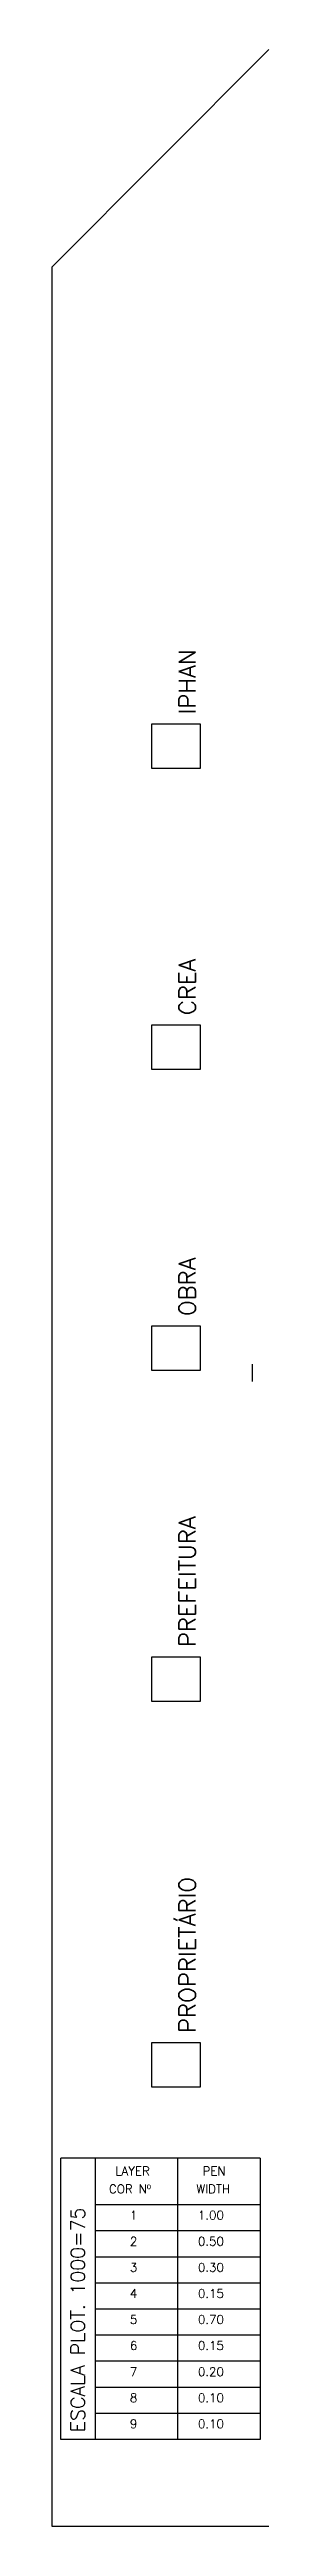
# Model space of a CAD drawing. Header units: millimetres. Extents: x 23536 to 47095, y 9984 to 20154.
# Drawn here: x 23700.43 to 23702.31, y 10026.68 to 10048.05 of the extents above; entities that cross this region are included whole.
import ezdxf
from ezdxf.enums import TextEntityAlignment as Align

# ---------------------------------------------------------------- set-up
doc = ezdxf.new("R2010")
doc.units = ezdxf.units.MM
doc.header["$LTSCALE"] = 30
doc.header["$MEASUREMENT"] = 0
for name, color, linetype in [('CERC02', 3, 'CONTINUOUS'), ('COTAS', 7, 'CONTINUOUS'), ('LAYOUT', 7, 'CONTINUOUS'), ('PAGPISO', 9, 'CONTINUOUS'), ('TEXTO04', 7, 'CONTINUOUS'), ('TEXTO05', 21, 'CONTINUOUS')]:
    doc.layers.add(name, color=color, linetype=linetype)
doc.styles.add('ROMANS', font='romans.shx', dxfattribs={"height": 0.14})

msp = doc.modelspace()

# ---------------------------------------------------------------- texts
at = {"layer": 'TEXTO04', "style": 'ROMANS'}
for s, p in [('COR Nº', (23700.922, 10029.626)), ('LAYER', (23700.977, 10029.781)), ('WIDTH', (23701.678, 10029.626)), ('PEN', (23701.733, 10029.781)), ('1', (23701.103, 10029.399)), ('1.00', (23701.692, 10029.399)), ('2', (23701.103, 10029.174)), ('0.50', (23701.692, 10029.174)), ('3', (23701.103, 10028.949)), ('0.30', (23701.692, 10028.949)), ('4', (23701.103, 10028.724)), ('0.15', (23701.692, 10028.724)), ('5', (23701.103, 10028.499)), ('0.70', (23701.692, 10028.499)), ('6', (23701.103, 10028.274)), ('0.15', (23701.692, 10028.274)), ('7', (23701.103, 10028.049)), ('0.20', (23701.692, 10028.049)), ('8', (23701.103, 10027.824)), ('0.10', (23701.692, 10027.824)), ('9', (23701.103, 10027.599)), ('0.10', (23701.692, 10027.599))]:
    msp.add_text(s, height=0.075, dxfattribs=at).set_placement(p, align=Align.TOP_LEFT)
msp.add_text('ESCALA PLOT. 1000=75', height=0.12, rotation=90, dxfattribs=at).set_placement((23700.592, 10027.489), align=Align.TOP_LEFT)
at = {"layer": 'TEXTO05', "style": 'ROMANS'}
for s, p in [('IPHAN', (23701.528, 10042.314)), ('CREA', (23701.528, 10039.718)), ('OBRA', (23701.528, 10037.121)), ('PREFEITURA', (23701.528, 10034.264)), ('PROPRIETÁRIO', (23701.528, 10030.935))]:
    msp.add_text(s, height=0.144, rotation=90, dxfattribs=at).set_placement(p, align=Align.TOP_LEFT)

# ---------------------------------------------------------------- linework, layer by layer
at = {"layer": 'CERC02'}
for p, q in [((23700.431, 10046.176), (23702.306, 10048.051)), ((23700.431, 10026.676), (23700.431, 10046.176)), ((23702.306, 10026.676), (23700.431, 10026.676))]:
    msp.add_line(p, q, dxfattribs=at)
at = {"layer": 'COTAS'}
for points in [[(23701.293, 10042.231), (23701.711, 10042.231), (23701.711, 10041.846), (23701.293, 10041.846)], [(23701.293, 10039.634), (23701.711, 10039.634), (23701.711, 10039.249), (23701.293, 10039.249)], [(23701.293, 10037.038), (23701.711, 10037.038), (23701.711, 10036.652), (23701.293, 10036.652)], [(23701.293, 10034.181), (23701.711, 10034.181), (23701.711, 10033.796), (23701.293, 10033.796)], [(23701.293, 10030.852), (23701.711, 10030.852), (23701.711, 10030.467), (23701.293, 10030.467)]]:
    msp.add_lwpolyline(points, close=True, dxfattribs=at)
at = {"layer": 'LAYOUT'}
msp.add_line((23702.164, 10036.557), (23702.164, 10036.707), dxfattribs=at)
at = {"layer": 'PAGPISO'}
for p, q in [((23700.506, 10027.426), (23700.506, 10029.855)), ((23702.231, 10029.855), (23700.506, 10029.855)), ((23700.806, 10027.426), (23700.806, 10029.855)), ((23701.518, 10027.426), (23701.518, 10029.855)), ((23702.231, 10029.855), (23702.231, 10027.426)), ((23702.231, 10029.451), (23700.806, 10029.451)), ((23702.231, 10029.226), (23700.806, 10029.226)), ((23702.231, 10029.001), (23700.806, 10029.001)), ((23702.231, 10028.776), (23700.806, 10028.776)), ((23702.231, 10028.551), (23700.806, 10028.551)), ((23702.231, 10028.326), (23700.806, 10028.326)), ((23702.231, 10028.101), (23700.806, 10028.101)), ((23702.231, 10027.876), (23700.806, 10027.876)), ((23702.231, 10027.651), (23700.806, 10027.651)), ((23702.231, 10027.426), (23700.506, 10027.426))]:
    msp.add_line(p, q, dxfattribs=at)

msp.set_redraw_order([(e.dxf.handle, doc.entitydb.next_handle()) for e in msp.query("TEXT MTEXT ATTDEF DIMENSION ARC_DIMENSION")])  # texts and dimensions are drawn at this point

doc.saveas('drawing.dxf')
